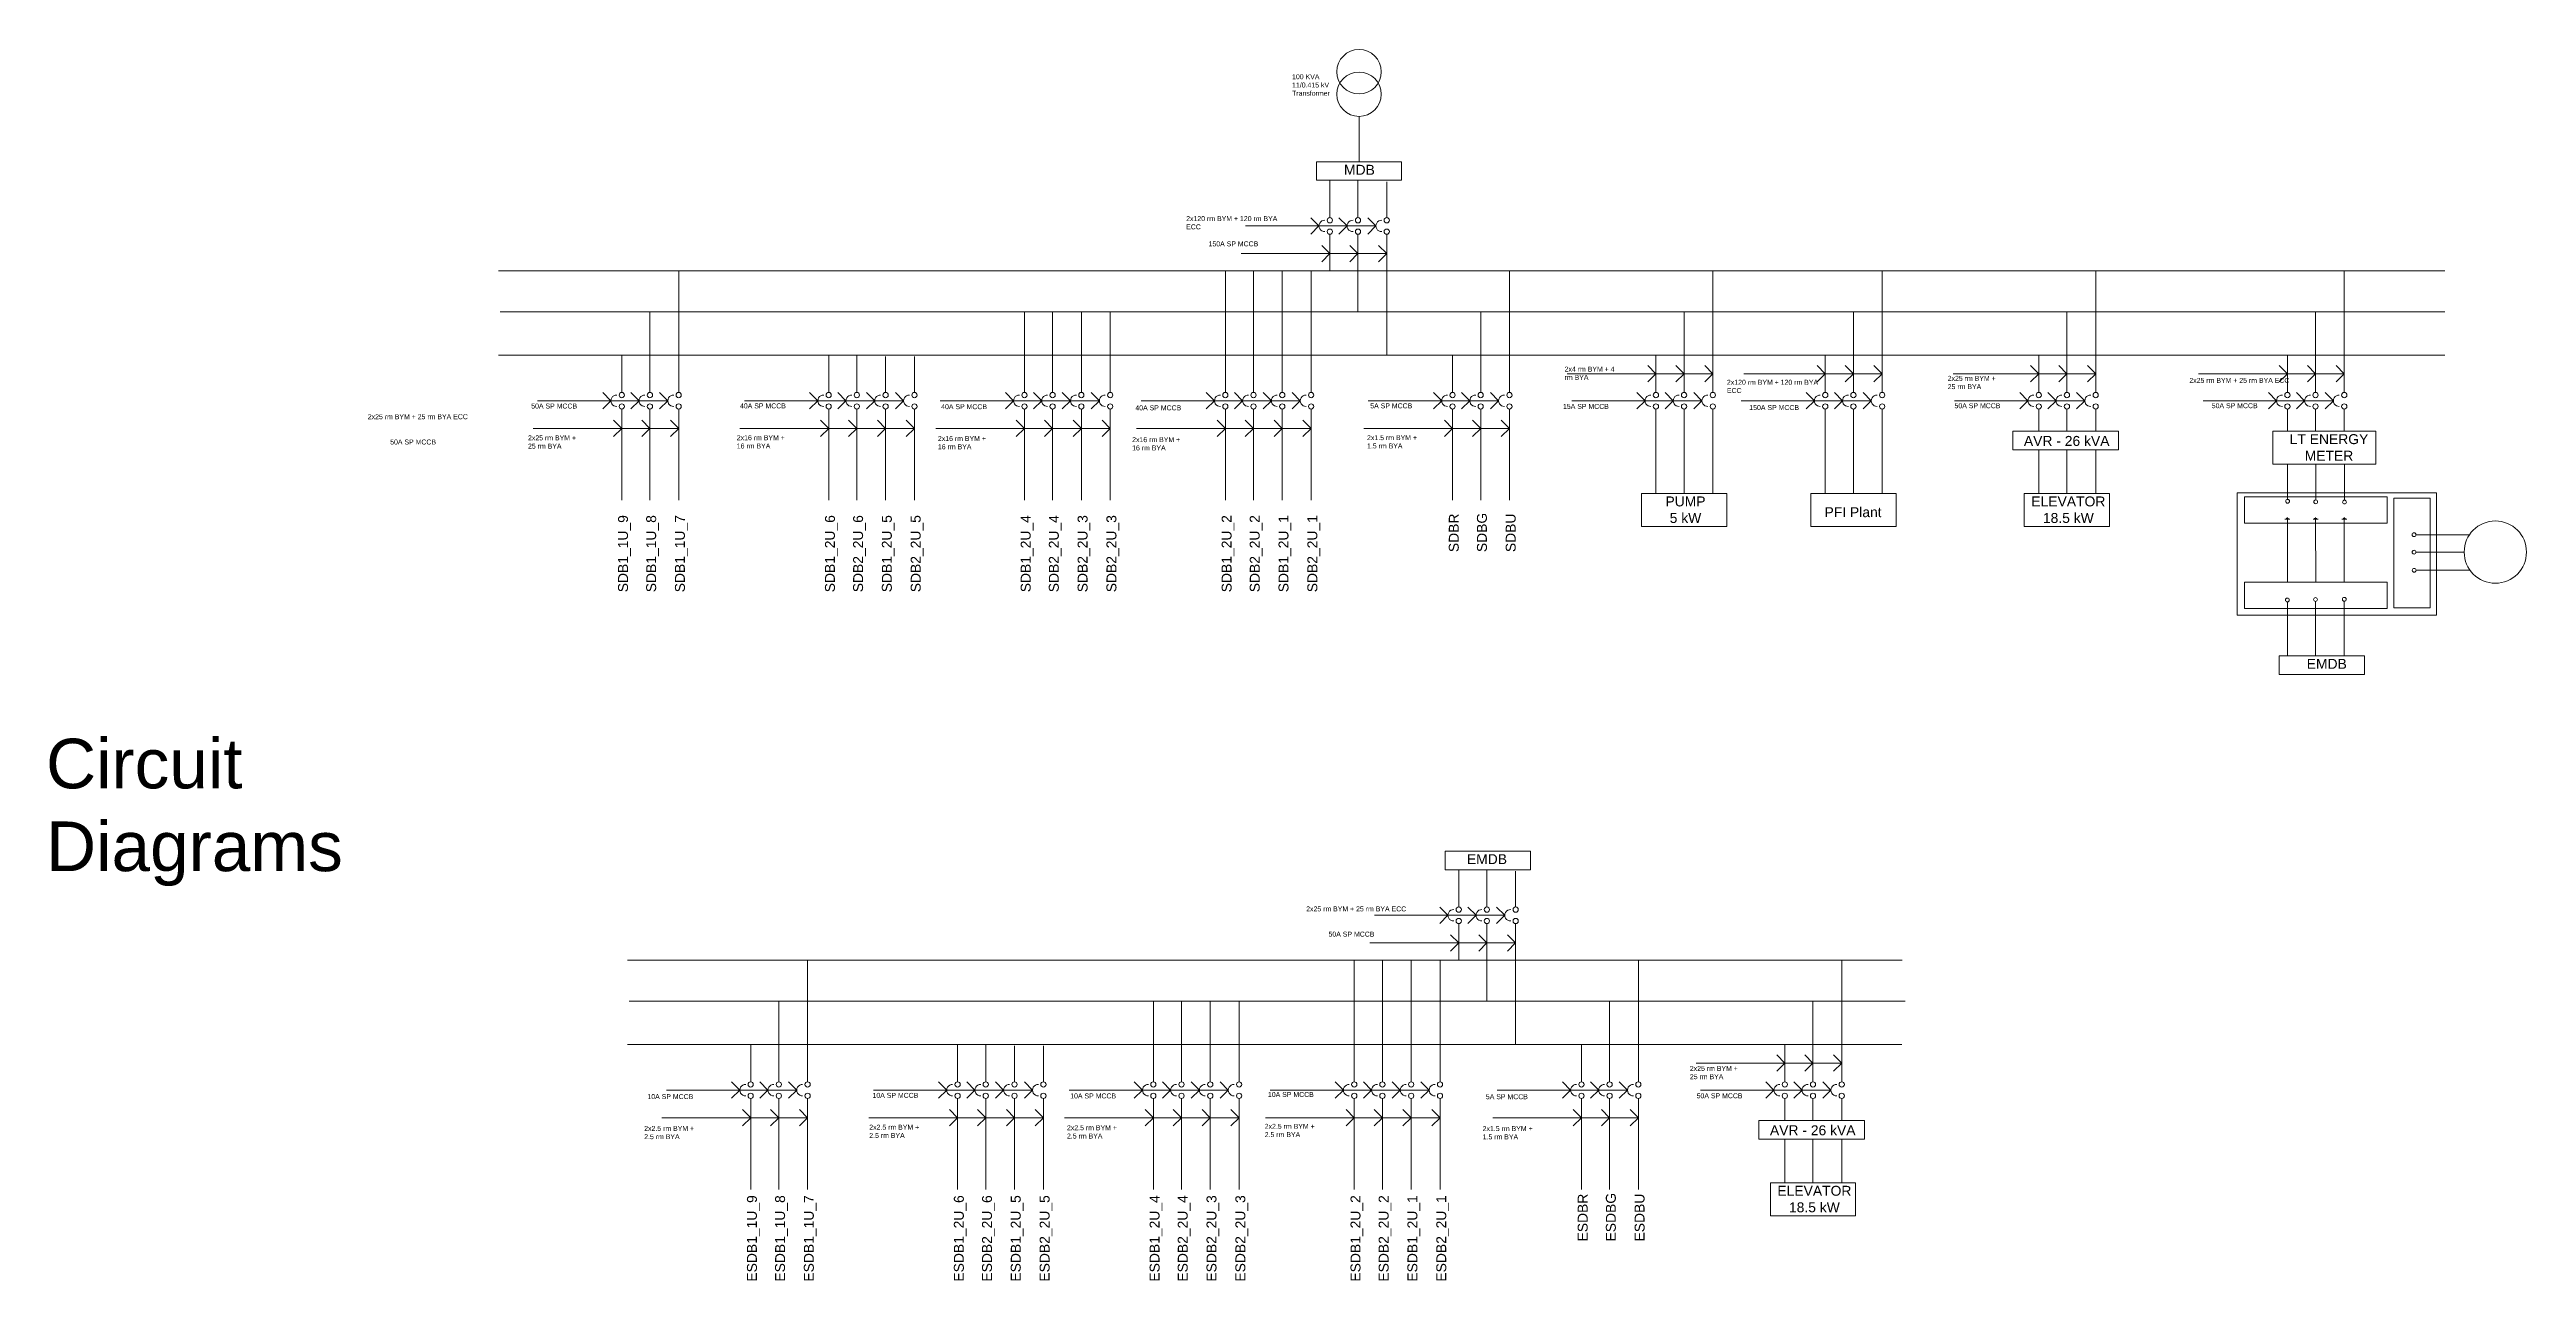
# Model space of a CAD drawing. Header units: inches. Extents: x 685 to 11694, y 256 to 9873.
# Drawn here: x 4913 to 10898, y 6898 to 9873 of the extents above; entities that cross this region are included whole.
import ezdxf

# ---------------------------------------------------------------- set-up
doc = ezdxf.new("R2010")
doc.units = ezdxf.units.IN
doc.header["$MEASUREMENT"] = 0
doc.layers.add('6.Circuits', color=255, linetype='Continuous', lineweight=15)
doc.layers.add('6.Text', color=255, linetype='Continuous', lineweight=15)
doc.styles.add('Text 1', font='arial.ttf', dxfattribs={"height": 6})

msp = doc.modelspace()

# ---------------------------------------------------------------- texts
at = {"layer": '6.Circuits', "attachment_point": 1, "style": 'Text 1'}
for s, width, heights, insert, char_height in [('{\\fArial Baltic|b0|i0|c186|p34;100 KVA^J11/0.4}15{\\fArial Baltic|b0|i0|c186|p34; kV}\\PTransformer', 129.1791482, [101.60494], (7915.07491, 9812.90372), 12), ('{\\fArial Baltic|b0|i0|c186|p34;MDB}', 14.5, [0], (8040.58069, 9594.00873), 24), ('{\\fArial Baltic|b0|i0|c186|p34;2x}120{\\fArial Baltic|b0|i0|c186|p34; rm BYM + }120{\\fArial Baltic|b0|i0|c186|p34; rm BYA ECC}', 234.9454297, [37.98024], (7659.16119, 9470.09797), 12), ('150{\\fArial Baltic|b0|i0|c186|p34;A SP MCCB}', 234.9454297, [37.98024], (7713.20368, 9409.0042), 12), ('{\\fArial Baltic|b0|i0|c186|p34;2x}4{\\fArial Baltic|b0|i0|c186|p34; rm BYM + }4 {\\fArial Baltic|b0|i0|c186|p34;rm BYA}', 123.7362579, [33.83899], (8573.60225, 9106.23594), 12), ('{\\fArial Baltic|b0|i0|c186|p34;2x}120{\\fArial Baltic|b0|i0|c186|p34; rm BYM + }120{\\fArial Baltic|b0|i0|c186|p34; rm BYA ECC}', 234.9454297, [37.98024], (8965.88455, 9074.51057), 12), ('{\\fArial Baltic|b0|i0|c186|p34;2x}25{\\fArial Baltic|b0|i0|c186|p34; rm BYM + }25 {\\fArial Baltic|b0|i0|c186|p34;rm BYA}', 123.7362579, [33.83899], (9499.38105, 9083.92645), 12), ('{\\fArial Baltic|b0|i0|c186|p34;2x}25{\\fArial Baltic|b0|i0|c186|p34; rm BYM + }25{\\fArial Baltic|b0|i0|c186|p34; rm BYA ECC}', 234.9454297, [37.98024], (10083.32939, 9078.96326), 12), ('{\\fArial Baltic|b0|i0|c186|p34;2x}2{\\fArial Baltic|b0|i0|c186|p34;5 rm BYM + }2{\\fArial Baltic|b0|i0|c186|p34;5 rm BYA} ECC', 234.9454297, [37.98024], (5681.60136, 8991.19996), 12), ('{\\fArial Baltic|b0|i0|c186|p34;5}0{\\fArial Baltic|b0|i0|c186|p34;A SP MCCB}', 234.9454297, [37.98024], (6076.5167, 9017.04915), 12), ('4{\\fArial Baltic|b0|i0|c186|p34;0A SP MCCB}', 234.9454297, [37.98024], (6581.03751, 9017.41554), 12), ('4{\\fArial Baltic|b0|i0|c186|p34;0A SP MCCB}', 234.9454297, [37.98024], (7067.04649, 9015.46696), 12), ('4{\\fArial Baltic|b0|i0|c186|p34;0A SP MCCB}', 234.9454297, [37.98024], (7536.36178, 9012.71673), 12), ('{\\fArial Baltic|b0|i0|c186|p34;5A SP M}C{\\fArial Baltic|b0|i0|c186|p34;CB}', 234.9454297, [37.98024], (8103.9864, 9017.51719), 12), ('15{\\fArial Baltic|b0|i0|c186|p34;A SP MCCB}', 234.9454297, [37.98024], (8569.70235, 9016.15383), 12), ('150{\\fArial Baltic|b0|i0|c186|p34;A SP MCCB}', 234.9454297, [37.98024], (9019.92704, 9013.4168), 12), ('5{\\fArial Baltic|b0|i0|c186|p34;0A SP MCCB}', 234.9454297, [37.98024], (9515.80189, 9017.75622), 12), ('5{\\fArial Baltic|b0|i0|c186|p34;0A SP MCCB}', 234.9454297, [37.98024], (10137.37187, 9017.86949), 12), ('5{\\fArial Baltic|b0|i0|c186|p34;0A SP MCCB}', 234.9454297, [37.98024], (5735.64385, 8930.10619), 12), ('{\\fArial Baltic|b0|i0|c186|p34;2x}2{\\fArial Baltic|b0|i0|c186|p34;5 rm BYM + }25{\\fArial Baltic|b0|i0|c186|p34; rm BYA}', 123.7362579, [33.83899], (6068.75459, 8940.11539), 12), ('{\\fArial Baltic|b0|i0|c186|p34;2x}16{\\fArial Baltic|b0|i0|c186|p34; rm BYM + }16{\\fArial Baltic|b0|i0|c186|p34; rm BYA}', 123.7362579, [33.83899], (6573.2754, 8940.48178), 12), ('{\\fArial Baltic|b0|i0|c186|p34;2x}16{\\fArial Baltic|b0|i0|c186|p34; rm BYM + }16{\\fArial Baltic|b0|i0|c186|p34; rm BYA}', 123.7362579, [33.83899], (7059.28438, 8938.5332), 12), ('{\\fArial Baltic|b0|i0|c186|p34;2x}16{\\fArial Baltic|b0|i0|c186|p34; rm BYM + }16{\\fArial Baltic|b0|i0|c186|p34; rm BYA}', 123.7362579, [33.83899], (7528.59967, 8935.78297), 12), ('{\\fArial Baltic|b0|i0|c186|p34;2x1.5 rm BYM + 1.5 rm BYA}', 123.7362579, [33.83899], (8096.22428, 8940.58343), 12), ('AVR - 26 kVA', 257.8852602, [94.65415], (9683.46708, 8938.75873), 24), ('\\pxqc;LT ENERGY\\PMETER', 205.589244, [114.24795], (10317.92342, 8943.00873), 24), ('\\pxqc;PUMP\\P5 kW', 147.3125665, [95.98126], (8792.08069, 8792.50873), 24), ('\\pxqc;PFI Plant', 147.3125665, [95.98126], (9197.01604, 8766.54819), 24), ('\\pxqc;ELEVATOR\\P18.5 kW', 147.3125665, [95.98126], (9717.21708, 8792.50873), 24), ('E{\\fArial Baltic|b0|i0|c186|p34;MDB}', 14.5, [0], (10366.92342, 8400.00873), 24), ('EMDB', 14.5, [0], (8337.58069, 7928.00873), 24), ('{\\fArial Baltic|b0|i0|c186|p34;2x}25{\\fArial Baltic|b0|i0|c186|p34; rm BYM + }25{\\fArial Baltic|b0|i0|c186|p34; rm BYA ECC}', 234.9454297, [37.98024], (7949.09727, 7801.80606), 12), ('5{\\fArial Baltic|b0|i0|c186|p34;0A SP MCCB}', 234.9454297, [37.98024], (8003.13975, 7740.71229), 12), ('{\\fArial Baltic|b0|i0|c186|p34;2x}25{\\fArial Baltic|b0|i0|c186|p34; rm BYM + }25 {\\fArial Baltic|b0|i0|c186|p34;rm BYA}', 123.7362579, [33.83899], (8876.24405, 7416.21859), 12), ('1{\\fArial Baltic|b0|i0|c186|p34;0A SP MCCB}', 234.9454297, [37.98024], (6357.23215, 7348.20079), 12), ('1{\\fArial Baltic|b0|i0|c186|p34;0A SP MCCB}', 234.9454297, [37.98024], (6901.13768, 7351.11815), 12), ('1{\\fArial Baltic|b0|i0|c186|p34;0A SP MCCB}', 234.9454297, [37.98024], (7378.94535, 7349.74349), 12), ('1{\\fArial Baltic|b0|i0|c186|p34;0A SP MCCB}', 234.9454297, [37.98024], (7856.73224, 7353.22192), 12), ('{\\fArial Baltic|b0|i0|c186|p34;5A SP M}C{\\fArial Baltic|b0|i0|c186|p34;CB}', 234.9454297, [37.98024], (8383.36191, 7347.81667), 12), ('5{\\fArial Baltic|b0|i0|c186|p34;0A SP MCCB}', 234.9454297, [37.98024], (8892.66488, 7350.04836), 12), ('{\\fArial Baltic|b0|i0|c186|p34;2x2}.{\\fArial Baltic|b0|i0|c186|p34;5 rm BYM + 2}.{\\fArial Baltic|b0|i0|c186|p34;5 rm BYA}', 123.7362579, [33.83899], (6349.47003, 7271.26703), 12), ('{\\fArial Baltic|b0|i0|c186|p34;2x2}.{\\fArial Baltic|b0|i0|c186|p34;5 rm BYM + 2}.{\\fArial Baltic|b0|i0|c186|p34;5 rm BYA}', 123.7362579, [33.83899], (6893.37556, 7274.18439), 12), ('{\\fArial Baltic|b0|i0|c186|p34;2x2}.{\\fArial Baltic|b0|i0|c186|p34;5 rm BYM + 2}.{\\fArial Baltic|b0|i0|c186|p34;5 rm BYA}', 123.7362579, [33.83899], (7371.18324, 7272.80973), 12), ('{\\fArial Baltic|b0|i0|c186|p34;2x2}.{\\fArial Baltic|b0|i0|c186|p34;5 rm BYM + 2}.{\\fArial Baltic|b0|i0|c186|p34;5 rm BYA}', 123.7362579, [33.83899], (7848.97013, 7276.28816), 12), ('{\\fArial Baltic|b0|i0|c186|p34;2x1.5 rm BYM + 1.5 rm BYA}', 123.7362579, [33.83899], (8375.5998, 7270.88291), 12), ('AVR - 26 kVA', 257.8852602, [94.65415], (9069.83069, 7272.75873), 24), ('\\pxqc;ELEVATOR\\P18.5 kW', 147.3125665, [95.98126], (9103.58069, 7126.50873), 24)]:
    msp.add_mtext_dynamic_manual_height_columns(s, width=width, gutter_width=30, heights=heights, dxfattribs=dict(at, insert=insert, char_height=char_height))
at = {"layer": '6.Circuits', "char_height": 24, "attachment_point": 1, "rotation": 90, "style": 'Text 1'}
for s, width, heights, insert in [('{\\fArial Baltic|b0|i0|c186|p34;SDB1_1U_9}', 14.5, [0], (6286.33069, 8561.00873)), ('{\\fArial Baltic|b0|i0|c186|p34;SDB1_1U_8}', 14.5, [0], (6354.33069, 8561.00873)), ('{\\fArial Baltic|b0|i0|c186|p34;SDB1_1U_7}', 14.5, [0], (6423.83069, 8561.00873)), ('{\\fArial Baltic|b0|i0|c186|p34;SDB1_2U_6}', 14.5, [0], (6786.33069, 8561.00873)), ('{\\fArial Baltic|b0|i0|c186|p34;SDB2_2U_6}', 14.5, [0], (6854.33069, 8561.00873)), ('{\\fArial Baltic|b0|i0|c186|p34;SDB1_2U_5}', 14.5, [0], (6923.83069, 8561.00873)), ('{\\fArial Baltic|b0|i0|c186|p34;SDB2_2U_5}', 14.5, [0], (6993.59022, 8561.00873)), ('S{\\fArial Baltic|b0|i0|c186|p34;DB1_2U_4}', 22.1728754, [16.12585], (7259.33069, 8561.00873)), ('{\\fArial Baltic|b0|i0|c186|p34;SDB2_2U_4}', 14.5, [0], (7327.33069, 8561.00873)), ('{\\fArial Baltic|b0|i0|c186|p34;SDB2_2U_3}', 14.5, [0], (7396.83069, 8561.00873)), ('{\\fArial Baltic|b0|i0|c186|p34;SDB2_2U_3}', 14.5, [0], (7466.59022, 8561.00873)), ('{\\fArial Baltic|b0|i0|c186|p34;SDB1_2U_2}', 14.5, [0], (7744.83069, 8561.00873)), ('S{\\fArial Baltic|b0|i0|c186|p34;DB2_2U_2}', 14.5, [0], (7812.83069, 8561.00873)), ('{\\fArial Baltic|b0|i0|c186|p34;SDB1_2U_1}', 14.5, [0], (7882.33069, 8561.00873)), ('{\\fArial Baltic|b0|i0|c186|p34;SDB2_2U_1}', 14.5, [0], (7952.09022, 8561.00873)), ('{\\fArial Baltic|b0|i0|c186|p34;SDBR}', 14.5, [0], (8293.83069, 8658.00873)), ('{\\fArial Baltic|b0|i0|c186|p34;SDBG}', 14.5, [0], (8361.83069, 8658.00873)), ('{\\fArial Baltic|b0|i0|c186|p34;SDBU}', 14.5, [0], (8431.33069, 8658.00873)), ('{\\fArial Baltic|b0|i0|c186|p34;ESDB1_1U_}9', 14.5, [0], (6597.83069, 6895.00873)), ('{\\fArial Baltic|b0|i0|c186|p34;ESDB1_1U_}8', 14.5, [0], (6665.83069, 6895.00873)), ('ESDB1_1U_7', 14.5, [0], (6735.33069, 6895.00873)), ('{\\fArial Baltic|b0|i0|c186|p34;ESDB1_}2{\\fArial Baltic|b0|i0|c186|p34;U_}6', 14.5, [0], (7097.83069, 6895.00873)), ('{\\fArial Baltic|b0|i0|c186|p34;ESDB}2{\\fArial Baltic|b0|i0|c186|p34;_}2{\\fArial Baltic|b0|i0|c186|p34;U_}6', 14.5, [0], (7165.83069, 6895.00873)), ('{\\fArial Baltic|b0|i0|c186|p34;ESDB1_}2{\\fArial Baltic|b0|i0|c186|p34;U_}5', 14.5, [0], (7235.33069, 6895.00873)), ('{\\fArial Baltic|b0|i0|c186|p34;ESDB}2{\\fArial Baltic|b0|i0|c186|p34;_}2{\\fArial Baltic|b0|i0|c186|p34;U_}5', 14.5, [0], (7305.09022, 6895.00873)), ('{\\fArial Baltic|b0|i0|c186|p34;ESDB1_}2{\\fArial Baltic|b0|i0|c186|p34;U_}4', 22.1728754, [16.12585], (7570.83069, 6895.00873)), ('{\\fArial Baltic|b0|i0|c186|p34;ESDB}2{\\fArial Baltic|b0|i0|c186|p34;_}2{\\fArial Baltic|b0|i0|c186|p34;U_}4', 14.5, [0], (7638.83069, 6895.00873)), ('{\\fArial Baltic|b0|i0|c186|p34;ESDB}2{\\fArial Baltic|b0|i0|c186|p34;_}2{\\fArial Baltic|b0|i0|c186|p34;U_}3', 14.5, [0], (7708.33069, 6895.00873)), ('{\\fArial Baltic|b0|i0|c186|p34;ESDB}2{\\fArial Baltic|b0|i0|c186|p34;_}2{\\fArial Baltic|b0|i0|c186|p34;U_}3', 14.5, [0], (7778.09022, 6895.00873)), ('{\\fArial Baltic|b0|i0|c186|p34;ESDB1_}2{\\fArial Baltic|b0|i0|c186|p34;U_}2', 14.5, [0], (8056.33069, 6895.00873)), ('{\\fArial Baltic|b0|i0|c186|p34;ESDB}2{\\fArial Baltic|b0|i0|c186|p34;_}2{\\fArial Baltic|b0|i0|c186|p34;U_}2', 14.5, [0], (8124.33069, 6895.00873)), ('{\\fArial Baltic|b0|i0|c186|p34;ESDB1_}2{\\fArial Baltic|b0|i0|c186|p34;U_}1', 14.5, [0], (8193.83069, 6895.00873)), ('{\\fArial Baltic|b0|i0|c186|p34;ESDB}2{\\fArial Baltic|b0|i0|c186|p34;_}2{\\fArial Baltic|b0|i0|c186|p34;U_}1', 14.5, [0], (8263.59022, 6895.00873)), ('{\\fArial Baltic|b0|i0|c186|p34;ESDB}R', 14.5, [0], (8605.33069, 6992.00873)), ('{\\fArial Baltic|b0|i0|c186|p34;ESDB}G', 14.5, [0], (8673.33069, 6992.00873)), ('{\\fArial Baltic|b0|i0|c186|p34;ESDB}U', 14.5, [0], (8742.83069, 6992.00873))]:
    msp.add_mtext_dynamic_manual_height_columns(s, width=width, gutter_width=30, heights=heights, dxfattribs=dict(at, insert=insert))
at = {"layer": '6.Text', "insert": (4904.03221, 8207.00719), "char_height": 120, "attachment_point": 1, "style": 'Text 1'}
msp.add_mtext_dynamic_manual_height_columns('{\\fArial Baltic|b0|i0|c186|p34;Circuit Diagrams}', width=764.9390772, gutter_width=30, heights=[374.70661], dxfattribs=at)

# ---------------------------------------------------------------- linework, layer by layer
at = {"layer": '6.Circuits', "linetype": 'ByBlock'}
for p, q in [((8076.83069, 9601.00873), (8076.83069, 9710.00873)), ((6432.83069, 9130.44071), (6432.83069, 9338.00873)), ((7753.83069, 9134.00873), (7753.83069, 9338.00873)), ((8006.33069, 9379.50873), (7791.83069, 9379.50873)), ((7821.83069, 9134.00873), (7821.83069, 9338.00873)), ((7891.33069, 9130.44071), (7891.33069, 9338.00873)), ((7961.09022, 9130.44071), (7961.09022, 9338.00873)), ((8006.33069, 9379.50873), (8143.83069, 9379.50873)), ((8440.33069, 9130.44071), (8440.33069, 9338.00873)), ((8931.83069, 9130.44071), (8931.83069, 9338.00873)), ((9340.92269, 9130.44071), (9340.92269, 9338.00873)), ((9856.96708, 9130.44071), (9856.96708, 9338.00873)), ((10457.67342, 9130.44071), (10457.67342, 9338.00873)), ((6363.33069, 9134.00873), (6363.33069, 9238.50873)), ((7268.33069, 9134.00873), (7268.33069, 9238.50873)), ((7336.33069, 9134.00873), (7336.33069, 9238.50873)), ((7405.83069, 9130.44071), (7405.83069, 9238.50873)), ((7475.59022, 9130.44071), (7475.59022, 9238.50873)), ((8370.83069, 9134.00873), (8370.83069, 9238.50873)), ((8862.33069, 9134.00873), (8862.33069, 9238.50873)), ((9271.42269, 9134.00873), (9271.42269, 9238.50873)), ((9787.46708, 9134.00873), (9787.46708, 9238.50873)), ((10388.17342, 9134.00873), (10388.17342, 9238.50873)), ((8794.33069, 9088.94071), (8579.83069, 9088.94071)), ((8794.33069, 9088.94071), (8931.83069, 9088.94071)), ((9203.42269, 9088.94071), (9340.92269, 9088.94071)), ((9719.46708, 9088.94071), (9856.96708, 9088.94071)), ((10320.17342, 9088.94071), (10105.67342, 9088.94071)), ((10320.17342, 9088.94071), (10457.67342, 9088.94071)), ((6295.33069, 8957.00873), (6080.83069, 8957.00873)), ((6295.33069, 8957.00873), (6432.83069, 8957.00873)), ((6795.33069, 8957.00873), (6580.83069, 8957.00873)), ((6795.33069, 8957.00873), (7002.59022, 8957.00873)), ((7268.33069, 8957.00873), (7053.83069, 8957.00873)), ((7268.33069, 8957.00873), (7475.59022, 8957.00873)), ((7753.83069, 8957.00873), (7539.33069, 8957.00873)), ((7753.83069, 8957.00873), (7961.09022, 8957.00873)), ((8302.83069, 8957.00873), (8088.33069, 8957.00873)), ((8302.83069, 8957.00873), (8440.33069, 8957.00873)), ((10320.17342, 8739.50873), (10317.17342, 8739.50873)), ((10320.17342, 8741.00873), (10319.17342, 8741.00873)), ((10320.17342, 8741.00873), (10321.17342, 8741.00873)), ((10320.17342, 8739.50873), (10323.17342, 8739.50873)), ((10388.18306, 8739.50873), (10385.18306, 8739.50873)), ((10388.18306, 8741.00873), (10387.18306, 8741.00873)), ((10388.18306, 8741.00873), (10389.18306, 8741.00873)), ((10388.18306, 8739.50873), (10391.18306, 8739.50873)), ((10457.67342, 8739.50873), (10454.67342, 8739.50873)), ((10457.67342, 8741.00873), (10456.67342, 8741.00873)), ((10457.67342, 8741.00873), (10458.67342, 8741.00873)), ((10457.67342, 8739.50873), (10460.67342, 8739.50873)), ((10320.17342, 8738.00873), (10314.17342, 8738.00873)), ((10320.17342, 8738.00873), (10326.17342, 8738.00873)), ((10388.18306, 8738.00873), (10382.18306, 8738.00873)), ((10388.18306, 8738.00873), (10394.18306, 8738.00873)), ((10457.67342, 8738.00873), (10451.67342, 8738.00873)), ((10457.67342, 8738.00873), (10463.67342, 8738.00873)), ((10760.28552, 8700.00873), (10630.67342, 8700.00873)), ((10747.46537, 8658.00873), (10630.67342, 8658.00873)), ((10761.67956, 8614.00873), (10630.67342, 8614.00873)), ((6744.33069, 7464.44071), (6744.33069, 7672.00873)), ((8065.33069, 7468.00873), (8065.33069, 7672.00873)), ((8317.83069, 7713.50873), (8103.33069, 7713.50873)), ((8133.33069, 7468.00873), (8133.33069, 7672.00873)), ((8202.83069, 7464.44071), (8202.83069, 7672.00873)), ((8272.59022, 7464.44071), (8272.59022, 7672.00873)), ((8317.83069, 7713.50873), (8455.33069, 7713.50873)), ((8751.83069, 7464.44071), (8751.83069, 7672.00873)), ((9243.33069, 7464.44071), (9243.33069, 7672.00873)), ((6674.83069, 7468.00873), (6674.83069, 7572.50873)), ((7579.83069, 7468.00873), (7579.83069, 7572.50873)), ((7647.83069, 7468.00873), (7647.83069, 7572.50873)), ((7717.33069, 7464.44071), (7717.33069, 7572.50873)), ((7787.09022, 7464.44071), (7787.09022, 7572.50873)), ((8682.33069, 7468.00873), (8682.33069, 7572.50873)), ((9173.83069, 7468.00873), (9173.83069, 7572.50873)), ((9105.83069, 7422.94071), (8891.33069, 7422.94071)), ((9105.83069, 7422.94071), (9243.33069, 7422.94071)), ((6606.83069, 7291.00873), (6392.33069, 7291.00873)), ((6606.83069, 7291.00873), (6744.33069, 7291.00873)), ((7106.83069, 7291.00873), (6892.33069, 7291.00873)), ((7106.83069, 7291.00873), (7314.09022, 7291.00873)), ((7579.83069, 7291.00873), (7365.33069, 7291.00873)), ((7579.83069, 7291.00873), (7787.09022, 7291.00873)), ((8065.33069, 7291.00873), (7850.83069, 7291.00873)), ((8065.33069, 7291.00873), (8272.59022, 7291.00873)), ((8614.33069, 7291.00873), (8399.83069, 7291.00873)), ((8614.33069, 7291.00873), (8751.83069, 7291.00873))]:
    msp.add_line(p, q, dxfattribs=at)
at = {"layer": '6.Circuits'}
for p, q in [((8006.33069, 9473.50873), (8006.33069, 9556.50873)), ((8074.33069, 9473.50873), (8074.33069, 9556.50873)), ((8143.83069, 9469.94071), (8143.83069, 9552.94071)), ((7980.07117, 9446.25873), (7960.32593, 9466.00397)), ((8006.33069, 9466.37269), (8006.33069, 9473.50873)), ((8048.07117, 9446.25873), (8028.32593, 9466.00397)), ((8074.33069, 9466.37269), (8074.33069, 9473.50873)), ((8117.57117, 9446.25873), (8097.82593, 9466.00397)), ((8143.83069, 9466.37269), (8143.83069, 9473.50873)), ((7980.07117, 9446.25873), (7802.83069, 9446.25873)), ((7980.07117, 9446.25873), (7960.32593, 9426.51349)), ((8117.57117, 9446.25873), (7980.07117, 9446.25873)), ((8006.33069, 9379.50873), (7986.58546, 9399.25397)), ((8006.33069, 9426.14477), (8006.33069, 9421.00873)), ((8006.33069, 9338.00873), (8006.33069, 9421.00873)), ((8048.07117, 9446.25873), (8028.32593, 9426.51349)), ((8074.33069, 9379.50873), (8054.58546, 9399.25397)), ((8074.33069, 9426.14477), (8074.33069, 9421.00873)), ((8074.33069, 9238.50873), (8074.33069, 9421.00873)), ((8117.57117, 9446.25873), (8097.82593, 9426.51349)), ((8143.83069, 9379.50873), (8124.08546, 9399.25397)), ((8143.83069, 9426.14477), (8143.83069, 9421.00873)), ((8143.83069, 9134.00873), (8143.83069, 9421.00873)), ((8006.33069, 9379.50873), (7986.58546, 9359.76349)), ((8074.33069, 9379.50873), (8054.58546, 9359.76349)), ((8143.83069, 9379.50873), (8124.08546, 9359.76349)), ((6295.33069, 9051.00873), (6295.33069, 9134.00873)), ((6363.33069, 9051.00873), (6363.33069, 9134.00873)), ((6432.83069, 9047.44071), (6432.83069, 9130.44071)), ((6795.33069, 9051.00873), (6795.33069, 9134.00873)), ((6863.33069, 9051.00873), (6863.33069, 9134.00873)), ((6932.83069, 9047.44071), (6932.83069, 9130.44071)), ((7002.59022, 9047.44071), (7002.59022, 9130.44071)), ((7268.33069, 9051.00873), (7268.33069, 9134.00873)), ((7336.33069, 9051.00873), (7336.33069, 9134.00873)), ((7405.83069, 9047.44071), (7405.83069, 9130.44071)), ((7475.59022, 9047.44071), (7475.59022, 9130.44071)), ((7753.83069, 9051.00873), (7753.83069, 9134.00873)), ((7821.83069, 9051.00873), (7821.83069, 9134.00873)), ((7891.33069, 9047.44071), (7891.33069, 9130.44071)), ((7961.09022, 9047.44071), (7961.09022, 9130.44071)), ((8302.83069, 9051.00873), (8302.83069, 9134.00873)), ((8370.83069, 9051.00873), (8370.83069, 9134.00873)), ((8440.33069, 9047.44071), (8440.33069, 9130.44071)), ((8794.33069, 9088.94071), (8774.58546, 9108.68595)), ((8794.33069, 9051.00873), (8794.33069, 9134.00873)), ((8862.33069, 9088.94071), (8842.58546, 9108.68595)), ((8862.33069, 9051.00873), (8862.33069, 9134.00873)), ((8931.83069, 9088.94071), (8912.08546, 9108.68595)), ((8931.83069, 9047.44071), (8931.83069, 9130.44071)), ((9203.42269, 9088.94071), (9183.67746, 9108.68595)), ((9203.42269, 9051.00873), (9203.42269, 9134.00873)), ((9271.42269, 9088.94071), (9251.67746, 9108.68595)), ((9271.42269, 9051.00873), (9271.42269, 9134.00873)), ((9340.92269, 9088.94071), (9321.17746, 9108.68595)), ((9340.92269, 9047.44071), (9340.92269, 9130.44071)), ((9719.46708, 9088.94071), (9699.72185, 9108.68595)), ((9719.46708, 9051.00873), (9719.46708, 9134.00873)), ((9787.46708, 9088.94071), (9767.72185, 9108.68595)), ((9787.46708, 9051.00873), (9787.46708, 9134.00873)), ((9856.96708, 9088.94071), (9837.22185, 9108.68595)), ((9856.96708, 9047.44071), (9856.96708, 9130.44071)), ((10320.17342, 9088.94071), (10300.42818, 9108.68595)), ((10320.17342, 9051.00873), (10320.17342, 9134.00873)), ((10388.17342, 9088.94071), (10368.42818, 9108.68595)), ((10388.17342, 9051.00873), (10388.17342, 9134.00873)), ((10457.67342, 9088.94071), (10437.92818, 9108.68595)), ((10457.67342, 9047.44071), (10457.67342, 9130.44071)), ((6269.07117, 9023.75873), (6249.32593, 9043.50397)), ((6295.33069, 9043.87269), (6295.33069, 9051.00873)), ((6337.07117, 9023.75873), (6317.32593, 9043.50397)), ((6363.33069, 9043.87269), (6363.33069, 9051.00873)), ((6406.57117, 9023.75873), (6386.82593, 9043.50397)), ((6432.83069, 9043.87269), (6432.83069, 9051.00873)), ((6769.07117, 9023.75873), (6749.32593, 9043.50397)), ((6795.33069, 9043.87269), (6795.33069, 9051.00873)), ((6837.07117, 9023.75873), (6817.32593, 9043.50397)), ((6863.33069, 9043.87269), (6863.33069, 9051.00873)), ((6906.57117, 9023.75873), (6886.82593, 9043.50397)), ((6932.83069, 9043.87269), (6932.83069, 9051.00873)), ((6976.33069, 9023.75873), (6956.58546, 9043.50397)), ((7002.59022, 9043.87269), (7002.59022, 9051.00873)), ((7242.07117, 9023.75873), (7222.32593, 9043.50397)), ((7268.33069, 9043.87269), (7268.33069, 9051.00873)), ((7310.07117, 9023.75873), (7290.32593, 9043.50397)), ((7336.33069, 9043.87269), (7336.33069, 9051.00873)), ((7379.57117, 9023.75873), (7359.82593, 9043.50397)), ((7405.83069, 9043.87269), (7405.83069, 9051.00873)), ((7449.33069, 9023.75873), (7429.58546, 9043.50397)), ((7475.59022, 9043.87269), (7475.59022, 9051.00873)), ((7727.57117, 9023.75873), (7707.82593, 9043.50397)), ((7753.83069, 9043.87269), (7753.83069, 9051.00873)), ((7795.57117, 9023.75873), (7775.82593, 9043.50397)), ((7821.83069, 9043.87269), (7821.83069, 9051.00873)), ((7865.07117, 9023.75873), (7845.32593, 9043.50397)), ((7891.33069, 9043.87269), (7891.33069, 9051.00873)), ((7934.83069, 9023.75873), (7915.08546, 9043.50397)), ((7961.09022, 9043.87269), (7961.09022, 9051.00873)), ((8276.57117, 9023.75873), (8256.82593, 9043.50397)), ((8302.83069, 9043.87269), (8302.83069, 9051.00873)), ((8344.57117, 9023.75873), (8324.82593, 9043.50397)), ((8370.83069, 9043.87269), (8370.83069, 9051.00873)), ((8414.07117, 9023.75873), (8394.32593, 9043.50397)), ((8440.33069, 9043.87269), (8440.33069, 9051.00873)), ((8768.07117, 9023.75873), (8748.32593, 9043.50397)), ((8794.33069, 9088.94071), (8774.58546, 9069.19547)), ((8794.33069, 9043.87269), (8794.33069, 9051.00873)), ((8836.07117, 9023.75873), (8816.32593, 9043.50397)), ((8862.33069, 9088.94071), (8842.58546, 9069.19547)), ((8862.33069, 9043.87269), (8862.33069, 9051.00873)), ((8905.57117, 9023.75873), (8885.82593, 9043.50397)), ((8931.83069, 9088.94071), (8912.08546, 9069.19547)), ((8931.83069, 9043.87269), (8931.83069, 9051.00873)), ((9203.42269, 9088.94071), (9006.7953, 9088.94071)), ((9177.16317, 9023.75873), (9157.41793, 9043.50397)), ((9203.42269, 9088.94071), (9183.67746, 9069.19547)), ((9203.42269, 9043.87269), (9203.42269, 9051.00873)), ((9245.16317, 9023.75873), (9225.41793, 9043.50397)), ((9271.42269, 9088.94071), (9251.67746, 9069.19547)), ((9271.42269, 9043.87269), (9271.42269, 9051.00873)), ((9314.66317, 9023.75873), (9294.91793, 9043.50397)), ((9340.92269, 9088.94071), (9321.17746, 9069.19547)), ((9340.92269, 9043.87269), (9340.92269, 9051.00873)), ((9719.46708, 9088.94071), (9512.39471, 9088.94071)), ((9693.20756, 9023.75873), (9673.46232, 9043.50397)), ((9719.46708, 9088.94071), (9699.72185, 9069.19547)), ((9719.46708, 9043.87269), (9719.46708, 9051.00873)), ((9761.20756, 9023.75873), (9741.46232, 9043.50397)), ((9787.46708, 9088.94071), (9767.72185, 9069.19547)), ((9787.46708, 9043.87269), (9787.46708, 9051.00873)), ((9830.70756, 9023.75873), (9810.96232, 9043.50397)), ((9856.96708, 9088.94071), (9837.22185, 9069.19547)), ((9856.96708, 9043.87269), (9856.96708, 9051.00873)), ((10293.91389, 9023.75873), (10274.16865, 9043.50397)), ((10320.17342, 9088.94071), (10300.42818, 9069.19547)), ((10320.17342, 9043.87269), (10320.17342, 9051.00873)), ((10361.91389, 9023.75873), (10342.16865, 9043.50397)), ((10388.17342, 9088.94071), (10368.42818, 9069.19547)), ((10388.17342, 9043.87269), (10388.17342, 9051.00873)), ((10431.41389, 9023.75873), (10411.66865, 9043.50397)), ((10457.67342, 9088.94071), (10437.92818, 9069.19547)), ((10457.67342, 9043.87269), (10457.67342, 9051.00873)), ((6269.07117, 9023.75873), (6091.83069, 9023.75873)), ((6269.07117, 9023.75873), (6249.32593, 9004.01349)), ((6406.57117, 9023.75873), (6269.07117, 9023.75873)), ((6295.33069, 9003.64477), (6295.33069, 8998.50873)), ((6295.33069, 8783.50873), (6295.33069, 8998.50873)), ((6337.07117, 9023.75873), (6317.32593, 9004.01349)), ((6363.33069, 9003.64477), (6363.33069, 8998.50873)), ((6363.33069, 8783.50873), (6363.33069, 8998.50873)), ((6406.57117, 9023.75873), (6386.82593, 9004.01349)), ((6432.83069, 9003.64477), (6432.83069, 8998.50873)), ((6432.83069, 8783.50873), (6432.83069, 8998.50873)), ((6769.07117, 9023.75873), (6591.83069, 9023.75873)), ((6769.07117, 9023.75873), (6749.32593, 9004.01349)), ((6976.33069, 9023.75873), (6769.07117, 9023.75873)), ((6795.33069, 9003.64477), (6795.33069, 8998.50873)), ((6795.33069, 8783.50873), (6795.33069, 8998.50873)), ((6837.07117, 9023.75873), (6817.32593, 9004.01349)), ((6863.33069, 9003.64477), (6863.33069, 8998.50873)), ((6863.33069, 8783.50873), (6863.33069, 8998.50873)), ((6906.57117, 9023.75873), (6886.82593, 9004.01349)), ((6932.83069, 9003.64477), (6932.83069, 8998.50873)), ((6932.83069, 8783.50873), (6932.83069, 8998.50873)), ((6976.33069, 9023.75873), (6956.58546, 9004.01349)), ((7002.59022, 9003.64477), (7002.59022, 8998.50873)), ((7002.59022, 8783.50873), (7002.59022, 8998.50873)), ((7242.07117, 9023.75873), (7064.83069, 9023.75873)), ((7242.07117, 9023.75873), (7222.32593, 9004.01349)), ((7449.33069, 9023.75873), (7242.07117, 9023.75873)), ((7268.33069, 9003.64477), (7268.33069, 8998.50873)), ((7268.33069, 8783.50873), (7268.33069, 8998.50873)), ((7310.07117, 9023.75873), (7290.32593, 9004.01349)), ((7336.33069, 9003.64477), (7336.33069, 8998.50873)), ((7336.33069, 8783.50873), (7336.33069, 8998.50873)), ((7379.57117, 9023.75873), (7359.82593, 9004.01349)), ((7405.83069, 9003.64477), (7405.83069, 8998.50873)), ((7405.83069, 8783.50873), (7405.83069, 8998.50873)), ((7449.33069, 9023.75873), (7429.58546, 9004.01349)), ((7475.59022, 9003.64477), (7475.59022, 8998.50873)), ((7475.59022, 8783.50873), (7475.59022, 8998.50873)), ((7727.57117, 9023.75873), (7550.33069, 9023.75873)), ((7727.57117, 9023.75873), (7707.82593, 9004.01349)), ((7934.83069, 9023.75873), (7727.57117, 9023.75873)), ((7753.83069, 9003.64477), (7753.83069, 8998.50873)), ((7753.83069, 8783.50873), (7753.83069, 8998.50873)), ((7795.57117, 9023.75873), (7775.82593, 9004.01349)), ((7821.83069, 9003.64477), (7821.83069, 8998.50873)), ((7821.83069, 8783.50873), (7821.83069, 8998.50873)), ((7865.07117, 9023.75873), (7845.32593, 9004.01349)), ((7891.33069, 9003.64477), (7891.33069, 8998.50873)), ((7891.33069, 8783.50873), (7891.33069, 8998.50873)), ((7934.83069, 9023.75873), (7915.08546, 9004.01349)), ((7961.09022, 9003.64477), (7961.09022, 8998.50873)), ((7961.09022, 8783.50873), (7961.09022, 8998.50873)), ((8276.57117, 9023.75873), (8099.33069, 9023.75873)), ((8276.57117, 9023.75873), (8256.82593, 9004.01349)), ((8414.07117, 9023.75873), (8276.57117, 9023.75873)), ((8302.83069, 9003.64477), (8302.83069, 8998.50873)), ((8302.83069, 8783.50873), (8302.83069, 8998.50873)), ((8344.57117, 9023.75873), (8324.82593, 9004.01349)), ((8370.83069, 9003.64477), (8370.83069, 8998.50873)), ((8370.83069, 8783.50873), (8370.83069, 8998.50873)), ((8414.07117, 9023.75873), (8394.32593, 9004.01349)), ((8440.33069, 9003.64477), (8440.33069, 8998.50873)), ((8440.33069, 8783.50873), (8440.33069, 8998.50873)), ((8768.07117, 9023.75873), (8590.83069, 9023.75873)), ((8768.07117, 9023.75873), (8748.32593, 9004.01349)), ((8905.57117, 9023.75873), (8768.07117, 9023.75873)), ((8794.33069, 9003.64477), (8794.33069, 8998.50873)), ((8794.33069, 8950.00873), (8794.33069, 8998.50873)), ((8836.07117, 9023.75873), (8816.32593, 9004.01349)), ((8862.33069, 9003.64477), (8862.33069, 8998.50873)), ((8862.33069, 8950.00873), (8862.33069, 8998.50873)), ((8905.57117, 9023.75873), (8885.82593, 9004.01349)), ((8931.83069, 9003.64477), (8931.83069, 8998.50873)), ((8931.83069, 8950.00873), (8931.83069, 8998.50873)), ((9177.16317, 9023.75873), (8999.92269, 9023.75873)), ((9177.16317, 9023.75873), (9157.41793, 9004.01349)), ((9314.66317, 9023.75873), (9177.16317, 9023.75873)), ((9203.42269, 9003.64477), (9203.42269, 8998.50873)), ((9203.42269, 8950.00873), (9203.42269, 8998.50873)), ((9245.16317, 9023.75873), (9225.41793, 9004.01349)), ((9271.42269, 9003.64477), (9271.42269, 8998.50873)), ((9271.42269, 8950.00873), (9271.42269, 8998.50873)), ((9314.66317, 9023.75873), (9294.91793, 9004.01349)), ((9340.92269, 9003.64477), (9340.92269, 8998.50873)), ((9340.92269, 8950.00873), (9340.92269, 8998.50873)), ((9693.20756, 9023.75873), (9515.96708, 9023.75873)), ((9693.20756, 9023.75873), (9673.46232, 9004.01349)), ((9830.70756, 9023.75873), (9693.20756, 9023.75873)), ((9719.46708, 9003.64477), (9719.46708, 8998.50873)), ((9719.46708, 8950.00873), (9719.46708, 8998.50873)), ((9761.20756, 9023.75873), (9741.46232, 9004.01349)), ((9787.46708, 9003.64477), (9787.46708, 8998.50873)), ((9787.46708, 8950.00873), (9787.46708, 8998.50873)), ((9830.70756, 9023.75873), (9810.96232, 9004.01349)), ((9856.96708, 9003.64477), (9856.96708, 8998.50873)), ((9856.96708, 8950.00873), (9856.96708, 8998.50873)), ((10293.91389, 9023.75873), (10116.67342, 9023.75873)), ((10293.91389, 9023.75873), (10274.16865, 9004.01349)), ((10431.41389, 9023.75873), (10293.91389, 9023.75873)), ((10320.17342, 9003.64477), (10320.17342, 8998.50873)), ((10320.17342, 8950.00873), (10320.17342, 8998.50873)), ((10361.91389, 9023.75873), (10342.16865, 9004.01349)), ((10388.17342, 9003.64477), (10388.17342, 8998.50873)), ((10388.17342, 8950.00873), (10388.17342, 8998.50873)), ((10431.41389, 9023.75873), (10411.66865, 9004.01349)), ((10457.67342, 9003.64477), (10457.67342, 8998.50873)), ((10457.67342, 8950.00873), (10457.67342, 8998.50873)), ((6295.33069, 8957.00873), (6275.58546, 8976.75397)), ((6295.33069, 8957.00873), (6275.58546, 8937.26349)), ((6363.33069, 8957.00873), (6343.58546, 8976.75397)), ((6363.33069, 8957.00873), (6343.58546, 8937.26349)), ((6432.83069, 8957.00873), (6413.08546, 8976.75397)), ((6432.83069, 8957.00873), (6413.08546, 8937.26349)), ((6795.33069, 8957.00873), (6775.58546, 8976.75397)), ((6795.33069, 8957.00873), (6775.58546, 8937.26349)), ((6863.33069, 8957.00873), (6843.58546, 8976.75397)), ((6863.33069, 8957.00873), (6843.58546, 8937.26349)), ((6932.83069, 8957.00873), (6913.08546, 8976.75397)), ((6932.83069, 8957.00873), (6913.08546, 8937.26349)), ((7002.59022, 8957.00873), (6982.84498, 8976.75397)), ((7002.59022, 8957.00873), (6982.84498, 8937.26349)), ((7268.33069, 8957.00873), (7248.58546, 8976.75397)), ((7268.33069, 8957.00873), (7248.58546, 8937.26349)), ((7336.33069, 8957.00873), (7316.58546, 8976.75397)), ((7336.33069, 8957.00873), (7316.58546, 8937.26349)), ((7405.83069, 8957.00873), (7386.08546, 8976.75397)), ((7405.83069, 8957.00873), (7386.08546, 8937.26349)), ((7475.59022, 8957.00873), (7455.84498, 8976.75397)), ((7475.59022, 8957.00873), (7455.84498, 8937.26349)), ((7753.83069, 8957.00873), (7734.08546, 8976.75397)), ((7753.83069, 8957.00873), (7734.08546, 8937.26349)), ((7821.83069, 8957.00873), (7802.08546, 8976.75397)), ((7821.83069, 8957.00873), (7802.08546, 8937.26349)), ((7891.33069, 8957.00873), (7871.58546, 8976.75397)), ((7891.33069, 8957.00873), (7871.58546, 8937.26349)), ((7961.09022, 8957.00873), (7941.34498, 8976.75397)), ((7961.09022, 8957.00873), (7941.34498, 8937.26349)), ((8302.83069, 8957.00873), (8283.08546, 8976.75397)), ((8302.83069, 8957.00873), (8283.08546, 8937.26349)), ((8370.83069, 8957.00873), (8351.08546, 8976.75397)), ((8370.83069, 8957.00873), (8351.08546, 8937.26349)), ((8440.33069, 8957.00873), (8420.58546, 8976.75397)), ((8440.33069, 8957.00873), (8420.58546, 8937.26349)), ((8794.33069, 8799.50873), (8794.33069, 8950.00873)), ((8862.33069, 8799.50873), (8862.33069, 8950.00873)), ((8931.83069, 8799.50873), (8931.83069, 8950.00873)), ((9203.42269, 8799.50873), (9203.42269, 8950.00873)), ((9271.42269, 8799.50873), (9271.42269, 8950.00873)), ((9340.92269, 8799.50873), (9340.92269, 8950.00873)), ((9719.46708, 8799.50873), (9719.46708, 8905.50873)), ((9787.46708, 8799.50873), (9787.46708, 8905.50873)), ((9856.96708, 8799.50873), (9856.96708, 8905.50873)), ((10320.67342, 8785.50873), (10320.67342, 8870.50873)), ((10388.67342, 8784.00873), (10388.67342, 8870.50873)), ((10458.17342, 8783.50873), (10458.17342, 8870.50873)), ((10320.17342, 8585.50873), (10320.17342, 8738.00873)), ((10388.67342, 8585.50873), (10388.18306, 8738.00873)), ((10457.67342, 8585.50873), (10457.67342, 8738.00873)), ((10320.17342, 8407.00873), (10320.17342, 8538.00873)), ((10388.17342, 8407.00873), (10388.17342, 8539.00873)), ((10457.67342, 8407.00873), (10457.67342, 8539.50873)), ((8317.83069, 7807.50873), (8317.83069, 7890.50873)), ((8385.83069, 7807.50873), (8385.83069, 7890.50873)), ((8455.33069, 7803.94071), (8455.33069, 7886.94071)), ((8291.57117, 7780.25873), (8271.82593, 7800.00397)), ((8317.83069, 7800.37269), (8317.83069, 7807.50873)), ((8359.57117, 7780.25873), (8339.82593, 7800.00397)), ((8385.83069, 7800.37269), (8385.83069, 7807.50873)), ((8429.07117, 7780.25873), (8409.32593, 7800.00397)), ((8455.33069, 7800.37269), (8455.33069, 7807.50873)), ((8291.57117, 7780.25873), (8114.33069, 7780.25873)), ((8291.57117, 7780.25873), (8271.82593, 7760.51349)), ((8429.07117, 7780.25873), (8291.57117, 7780.25873)), ((8317.83069, 7713.50873), (8298.08546, 7733.25397)), ((8317.83069, 7760.14477), (8317.83069, 7755.00873)), ((8317.83069, 7672.00873), (8317.83069, 7755.00873)), ((8359.57117, 7780.25873), (8339.82593, 7760.51349)), ((8385.83069, 7713.50873), (8366.08546, 7733.25397)), ((8385.83069, 7760.14477), (8385.83069, 7755.00873)), ((8385.83069, 7572.50873), (8385.83069, 7755.00873)), ((8429.07117, 7780.25873), (8409.32593, 7760.51349)), ((8455.33069, 7713.50873), (8435.58546, 7733.25397)), ((8455.33069, 7760.14477), (8455.33069, 7755.00873)), ((8455.33069, 7468.00873), (8455.33069, 7755.00873)), ((8317.83069, 7713.50873), (8298.08546, 7693.76349)), ((8385.83069, 7713.50873), (8366.08546, 7693.76349)), ((8455.33069, 7713.50873), (8435.58546, 7693.76349)), ((6606.83069, 7385.00873), (6606.83069, 7468.00873)), ((6674.83069, 7385.00873), (6674.83069, 7468.00873)), ((6744.33069, 7381.44071), (6744.33069, 7464.44071)), ((7106.83069, 7385.00873), (7106.83069, 7468.00873)), ((7174.83069, 7385.00873), (7174.83069, 7468.00873)), ((7244.33069, 7381.44071), (7244.33069, 7464.44071)), ((7314.09022, 7381.44071), (7314.09022, 7464.44071)), ((7579.83069, 7385.00873), (7579.83069, 7468.00873)), ((7647.83069, 7385.00873), (7647.83069, 7468.00873)), ((7717.33069, 7381.44071), (7717.33069, 7464.44071)), ((7787.09022, 7381.44071), (7787.09022, 7464.44071)), ((8065.33069, 7385.00873), (8065.33069, 7468.00873)), ((8133.33069, 7385.00873), (8133.33069, 7468.00873)), ((8202.83069, 7381.44071), (8202.83069, 7464.44071)), ((8272.59022, 7381.44071), (8272.59022, 7464.44071)), ((8614.33069, 7385.00873), (8614.33069, 7468.00873)), ((8682.33069, 7385.00873), (8682.33069, 7468.00873)), ((8751.83069, 7381.44071), (8751.83069, 7464.44071)), ((9105.83069, 7422.94071), (9086.08546, 7442.68595)), ((9105.83069, 7422.94071), (9086.08546, 7403.19547)), ((9105.83069, 7385.00873), (9105.83069, 7468.00873)), ((9173.83069, 7422.94071), (9154.08546, 7442.68595)), ((9173.83069, 7422.94071), (9154.08546, 7403.19547)), ((9173.83069, 7385.00873), (9173.83069, 7468.00873)), ((9243.33069, 7422.94071), (9223.58546, 7442.68595)), ((9243.33069, 7422.94071), (9223.58546, 7403.19547)), ((9243.33069, 7381.44071), (9243.33069, 7464.44071)), ((6580.57117, 7357.75873), (6560.82593, 7377.50397)), ((6606.83069, 7377.87269), (6606.83069, 7385.00873)), ((6648.57117, 7357.75873), (6628.82593, 7377.50397)), ((6674.83069, 7377.87269), (6674.83069, 7385.00873)), ((6718.07117, 7357.75873), (6698.32593, 7377.50397)), ((6744.33069, 7377.87269), (6744.33069, 7385.00873)), ((7080.57117, 7357.75873), (7060.82593, 7377.50397)), ((7106.83069, 7377.87269), (7106.83069, 7385.00873)), ((7148.57117, 7357.75873), (7128.82593, 7377.50397)), ((7174.83069, 7377.87269), (7174.83069, 7385.00873)), ((7218.07117, 7357.75873), (7198.32593, 7377.50397)), ((7244.33069, 7377.87269), (7244.33069, 7385.00873)), ((7287.83069, 7357.75873), (7268.08546, 7377.50397)), ((7314.09022, 7377.87269), (7314.09022, 7385.00873)), ((7553.57117, 7357.75873), (7533.82593, 7377.50397)), ((7579.83069, 7377.87269), (7579.83069, 7385.00873)), ((7621.57117, 7357.75873), (7601.82593, 7377.50397)), ((7647.83069, 7377.87269), (7647.83069, 7385.00873)), ((7691.07117, 7357.75873), (7671.32593, 7377.50397)), ((7717.33069, 7377.87269), (7717.33069, 7385.00873)), ((7760.83069, 7357.75873), (7741.08546, 7377.50397)), ((7787.09022, 7377.87269), (7787.09022, 7385.00873)), ((8039.07117, 7357.75873), (8019.32593, 7377.50397)), ((8065.33069, 7377.87269), (8065.33069, 7385.00873)), ((8107.07117, 7357.75873), (8087.32593, 7377.50397)), ((8133.33069, 7377.87269), (8133.33069, 7385.00873)), ((8176.57117, 7357.75873), (8156.82593, 7377.50397)), ((8202.83069, 7377.87269), (8202.83069, 7385.00873)), ((8246.33069, 7357.75873), (8226.58546, 7377.50397)), ((8272.59022, 7377.87269), (8272.59022, 7385.00873)), ((8588.07117, 7357.75873), (8568.32593, 7377.50397)), ((8614.33069, 7377.87269), (8614.33069, 7385.00873)), ((8656.07117, 7357.75873), (8636.32593, 7377.50397)), ((8682.33069, 7377.87269), (8682.33069, 7385.00873)), ((8725.57117, 7357.75873), (8705.82593, 7377.50397)), ((8751.83069, 7377.87269), (8751.83069, 7385.00873)), ((9079.57117, 7357.75873), (9059.82593, 7377.50397)), ((9105.83069, 7377.87269), (9105.83069, 7385.00873)), ((9147.57117, 7357.75873), (9127.82593, 7377.50397)), ((9173.83069, 7377.87269), (9173.83069, 7385.00873)), ((9217.07117, 7357.75873), (9197.32593, 7377.50397)), ((9243.33069, 7377.87269), (9243.33069, 7385.00873)), ((6580.57117, 7357.75873), (6403.33069, 7357.75873)), ((6580.57117, 7357.75873), (6560.82593, 7338.01349)), ((6718.07117, 7357.75873), (6580.57117, 7357.75873)), ((6606.83069, 7291.00873), (6587.08546, 7310.75397)), ((6606.83069, 7337.64477), (6606.83069, 7332.50873)), ((6606.83069, 7117.50873), (6606.83069, 7332.50873)), ((6648.57117, 7357.75873), (6628.82593, 7338.01349)), ((6674.83069, 7291.00873), (6655.08546, 7310.75397)), ((6674.83069, 7337.64477), (6674.83069, 7332.50873)), ((6674.83069, 7117.50873), (6674.83069, 7332.50873)), ((6718.07117, 7357.75873), (6698.32593, 7338.01349)), ((6744.33069, 7291.00873), (6724.58546, 7310.75397)), ((6744.33069, 7337.64477), (6744.33069, 7332.50873)), ((6744.33069, 7117.50873), (6744.33069, 7332.50873)), ((7080.57117, 7357.75873), (6903.33069, 7357.75873)), ((7080.57117, 7357.75873), (7060.82593, 7338.01349)), ((7287.83069, 7357.75873), (7080.57117, 7357.75873)), ((7106.83069, 7291.00873), (7087.08546, 7310.75397)), ((7106.83069, 7337.64477), (7106.83069, 7332.50873)), ((7106.83069, 7117.50873), (7106.83069, 7332.50873)), ((7148.57117, 7357.75873), (7128.82593, 7338.01349)), ((7174.83069, 7291.00873), (7155.08546, 7310.75397)), ((7174.83069, 7337.64477), (7174.83069, 7332.50873)), ((7174.83069, 7117.50873), (7174.83069, 7332.50873)), ((7218.07117, 7357.75873), (7198.32593, 7338.01349)), ((7244.33069, 7291.00873), (7224.58546, 7310.75397)), ((7244.33069, 7337.64477), (7244.33069, 7332.50873)), ((7244.33069, 7117.50873), (7244.33069, 7332.50873)), ((7287.83069, 7357.75873), (7268.08546, 7338.01349)), ((7314.09022, 7291.00873), (7294.34498, 7310.75397)), ((7314.09022, 7337.64477), (7314.09022, 7332.50873)), ((7314.09022, 7117.50873), (7314.09022, 7332.50873)), ((7553.57117, 7357.75873), (7376.33069, 7357.75873)), ((7553.57117, 7357.75873), (7533.82593, 7338.01349)), ((7760.83069, 7357.75873), (7553.57117, 7357.75873)), ((7579.83069, 7291.00873), (7560.08546, 7310.75397)), ((7579.83069, 7337.64477), (7579.83069, 7332.50873)), ((7579.83069, 7117.50873), (7579.83069, 7332.50873)), ((7621.57117, 7357.75873), (7601.82593, 7338.01349)), ((7647.83069, 7291.00873), (7628.08546, 7310.75397)), ((7647.83069, 7337.64477), (7647.83069, 7332.50873)), ((7647.83069, 7117.50873), (7647.83069, 7332.50873)), ((7691.07117, 7357.75873), (7671.32593, 7338.01349)), ((7717.33069, 7291.00873), (7697.58546, 7310.75397)), ((7717.33069, 7337.64477), (7717.33069, 7332.50873)), ((7717.33069, 7117.50873), (7717.33069, 7332.50873)), ((7760.83069, 7357.75873), (7741.08546, 7338.01349)), ((7787.09022, 7291.00873), (7767.34498, 7310.75397)), ((7787.09022, 7337.64477), (7787.09022, 7332.50873)), ((7787.09022, 7117.50873), (7787.09022, 7332.50873)), ((8039.07117, 7357.75873), (7861.83069, 7357.75873)), ((8039.07117, 7357.75873), (8019.32593, 7338.01349)), ((8246.33069, 7357.75873), (8039.07117, 7357.75873)), ((8065.33069, 7291.00873), (8045.58546, 7310.75397)), ((8065.33069, 7337.64477), (8065.33069, 7332.50873)), ((8065.33069, 7117.50873), (8065.33069, 7332.50873)), ((8107.07117, 7357.75873), (8087.32593, 7338.01349)), ((8133.33069, 7291.00873), (8113.58546, 7310.75397)), ((8133.33069, 7337.64477), (8133.33069, 7332.50873)), ((8133.33069, 7117.50873), (8133.33069, 7332.50873)), ((8176.57117, 7357.75873), (8156.82593, 7338.01349)), ((8202.83069, 7291.00873), (8183.08546, 7310.75397)), ((8202.83069, 7337.64477), (8202.83069, 7332.50873)), ((8202.83069, 7117.50873), (8202.83069, 7332.50873)), ((8246.33069, 7357.75873), (8226.58546, 7338.01349)), ((8272.59022, 7291.00873), (8252.84498, 7310.75397)), ((8272.59022, 7337.64477), (8272.59022, 7332.50873)), ((8272.59022, 7117.50873), (8272.59022, 7332.50873)), ((8588.07117, 7357.75873), (8410.83069, 7357.75873)), ((8588.07117, 7357.75873), (8568.32593, 7338.01349)), ((8725.57117, 7357.75873), (8588.07117, 7357.75873)), ((8614.33069, 7291.00873), (8594.58546, 7310.75397)), ((8614.33069, 7337.64477), (8614.33069, 7332.50873)), ((8614.33069, 7117.50873), (8614.33069, 7332.50873)), ((8656.07117, 7357.75873), (8636.32593, 7338.01349)), ((8682.33069, 7291.00873), (8662.58546, 7310.75397)), ((8682.33069, 7337.64477), (8682.33069, 7332.50873)), ((8682.33069, 7117.50873), (8682.33069, 7332.50873)), ((8725.57117, 7357.75873), (8705.82593, 7338.01349)), ((8751.83069, 7291.00873), (8732.08546, 7310.75397)), ((8751.83069, 7337.64477), (8751.83069, 7332.50873)), ((8751.83069, 7117.50873), (8751.83069, 7332.50873)), ((9079.57117, 7357.75873), (8902.33069, 7357.75873)), ((9079.57117, 7357.75873), (9059.82593, 7338.01349)), ((9217.07117, 7357.75873), (9079.57117, 7357.75873)), ((9105.83069, 7337.64477), (9105.83069, 7332.50873)), ((9105.83069, 7284.00873), (9105.83069, 7332.50873)), ((9147.57117, 7357.75873), (9127.82593, 7338.01349)), ((9173.83069, 7337.64477), (9173.83069, 7332.50873)), ((9173.83069, 7284.00873), (9173.83069, 7332.50873)), ((9217.07117, 7357.75873), (9197.32593, 7338.01349)), ((9243.33069, 7337.64477), (9243.33069, 7332.50873)), ((9243.33069, 7284.00873), (9243.33069, 7332.50873)), ((6606.83069, 7291.00873), (6587.08546, 7271.26349)), ((6674.83069, 7291.00873), (6655.08546, 7271.26349)), ((6744.33069, 7291.00873), (6724.58546, 7271.26349)), ((7106.83069, 7291.00873), (7087.08546, 7271.26349)), ((7174.83069, 7291.00873), (7155.08546, 7271.26349)), ((7244.33069, 7291.00873), (7224.58546, 7271.26349)), ((7314.09022, 7291.00873), (7294.34498, 7271.26349)), ((7579.83069, 7291.00873), (7560.08546, 7271.26349)), ((7647.83069, 7291.00873), (7628.08546, 7271.26349)), ((7717.33069, 7291.00873), (7697.58546, 7271.26349)), ((7787.09022, 7291.00873), (7767.34498, 7271.26349)), ((8065.33069, 7291.00873), (8045.58546, 7271.26349)), ((8133.33069, 7291.00873), (8113.58546, 7271.26349)), ((8202.83069, 7291.00873), (8183.08546, 7271.26349)), ((8272.59022, 7291.00873), (8252.84498, 7271.26349)), ((8614.33069, 7291.00873), (8594.58546, 7271.26349)), ((8682.33069, 7291.00873), (8662.58546, 7271.26349)), ((8751.83069, 7291.00873), (8732.08546, 7271.26349)), ((9105.83069, 7133.50873), (9105.83069, 7239.50873)), ((9173.83069, 7133.50873), (9173.83069, 7239.50873)), ((9243.33069, 7133.50873), (9243.33069, 7239.50873))]:
    msp.add_line(p, q, dxfattribs=at)
at = {"layer": '6.Circuits', "color": 242, "linetype": 'ByBlock', "true_color": 0xcd2027}
for p, q in [((8006.33069, 9338.00873), (5997.83069, 9338.00873)), ((8006.33069, 9338.00873), (10700.91309, 9338.00873)), ((8317.83069, 7672.00873), (6309.33069, 7672.00873)), ((8317.83069, 7672.00873), (9389.33069, 7672.00873))]:
    msp.add_line(p, q, dxfattribs=at)
at = {"layer": '6.Circuits', "color": 40, "linetype": 'ByBlock', "true_color": 0xf8d731}
for p, q in [((8006.33069, 9238.50873), (6001.83069, 9238.50873)), ((8006.33069, 9238.50873), (10700.91309, 9238.50873)), ((8317.83069, 7572.50873), (6313.33069, 7572.50873)), ((8317.83069, 7572.50873), (9396.33069, 7572.50873))]:
    msp.add_line(p, q, dxfattribs=at)
at = {"layer": '6.Circuits', "color": 5, "linetype": 'ByBlock'}
for p, q in [((8006.33069, 9134.00873), (5997.83069, 9134.00873)), ((8006.33069, 9134.00873), (10700.91309, 9134.00873)), ((8317.83069, 7468.00873), (6309.33069, 7468.00873)), ((8317.83069, 7468.00873), (9388.33069, 7468.00873))]:
    msp.add_line(p, q, dxfattribs=at)
at = {"layer": '6.Circuits'}
for points in [[(7973.83069, 9601.00873), (8179.83069, 9601.00873), (8179.83069, 9556.50873), (7973.83069, 9556.50873)], [(9656.96708, 8950.00873), (9911.96708, 8950.00873), (9911.96708, 8905.50873), (9656.96708, 8905.50873)], [(10285.17342, 8950.00873), (10534.17342, 8950.00873), (10534.17342, 8870.50873), (10285.17342, 8870.50873)], [(8759.33069, 8799.50873), (8965.33069, 8799.50873), (8965.33069, 8720.00873), (8759.33069, 8720.00873)], [(9168.42269, 8799.50873), (9374.42269, 8799.50873), (9374.42269, 8720.00873), (9168.42269, 8720.00873)], [(9684.46708, 8799.50873), (9890.46708, 8799.50873), (9890.46708, 8720.00873), (9684.46708, 8720.00873)], [(10300.17342, 8407.00873), (10506.17342, 8407.00873), (10506.17342, 8362.50873), (10300.17342, 8362.50873)], [(8285.33069, 7935.00873), (8491.33069, 7935.00873), (8491.33069, 7890.50873), (8285.33069, 7890.50873)], [(9043.33069, 7284.00873), (9298.33069, 7284.00873), (9298.33069, 7239.50873), (9043.33069, 7239.50873)], [(9070.83069, 7133.50873), (9276.83069, 7133.50873), (9276.83069, 7054.00873), (9070.83069, 7054.00873)]]:
    msp.add_lwpolyline(points, close=True, dxfattribs=at)
at = {"layer": '6.Circuits', "linetype": 'ByBlock'}
for points in [[(10198.67342, 8801.00873), (10680.67342, 8801.00873), (10680.67342, 8506.00873), (10198.67342, 8506.00873)], [(10216.17342, 8791.50873), (10561.17342, 8791.50873), (10561.17342, 8728.00873), (10216.17342, 8728.00873)], [(10577.17342, 8788.00873), (10665.17342, 8788.00873), (10665.17342, 8523.50873), (10577.17342, 8523.50873)], [(10216.17342, 8585.50873), (10561.17342, 8585.50873), (10561.17342, 8522.00873), (10216.17342, 8522.00873)]]:
    msp.add_lwpolyline(points, close=True, dxfattribs=at)
for centre, radius in [((8076.83069, 9819.00873), 53.60037), ((8076.83069, 9764.50873), 53.60037), ((10320.67342, 8780.91254), 4.59619), ((10388.67342, 8779.41254), 4.59619), ((10458.17342, 8778.91254), 4.59619), ((10626.17342, 8700.00873), 4.59619), ((10822.67342, 8658.00873), 75.20804), ((10626.17342, 8658.00873), 4.59619), ((10626.67342, 8614.00873), 4.59619), ((10320.17342, 8542.41254), 4.59619), ((10388.17342, 8543.41254), 4.59619), ((10457.67342, 8543.91254), 4.59619)]:
    msp.add_circle(centre, radius, dxfattribs=at)
at = {"layer": '6.Circuits'}
for centre in [(8006.33069, 9460.00873), (8074.33069, 9460.00873), (8143.83069, 9460.00873), (8006.33069, 9432.50873), (8074.33069, 9432.50873), (8143.83069, 9432.50873), (6295.33069, 9037.50873), (6363.33069, 9037.50873), (6432.83069, 9037.50873), (6795.33069, 9037.50873), (6863.33069, 9037.50873), (6932.83069, 9037.50873), (7002.59022, 9037.50873), (7268.33069, 9037.50873), (7336.33069, 9037.50873), (7405.83069, 9037.50873), (7475.59022, 9037.50873), (7753.83069, 9037.50873), (7821.83069, 9037.50873), (7891.33069, 9037.50873), (7961.09022, 9037.50873), (8302.83069, 9037.50873), (8370.83069, 9037.50873), (8440.33069, 9037.50873), (8794.33069, 9037.50873), (8862.33069, 9037.50873), (8931.83069, 9037.50873), (9203.42269, 9037.50873), (9271.42269, 9037.50873), (9340.92269, 9037.50873), (9719.46708, 9037.50873), (9787.46708, 9037.50873), (9856.96708, 9037.50873), (10320.17342, 9037.50873), (10388.17342, 9037.50873), (10457.67342, 9037.50873), (6295.33069, 9010.00873), (6363.33069, 9010.00873), (6432.83069, 9010.00873), (6795.33069, 9010.00873), (6863.33069, 9010.00873), (6932.83069, 9010.00873), (7002.59022, 9010.00873), (7268.33069, 9010.00873), (7336.33069, 9010.00873), (7405.83069, 9010.00873), (7475.59022, 9010.00873), (7753.83069, 9010.00873), (7821.83069, 9010.00873), (7891.33069, 9010.00873), (7961.09022, 9010.00873), (8302.83069, 9010.00873), (8370.83069, 9010.00873), (8440.33069, 9010.00873), (8794.33069, 9010.00873), (8862.33069, 9010.00873), (8931.83069, 9010.00873), (9203.42269, 9010.00873), (9271.42269, 9010.00873), (9340.92269, 9010.00873), (9719.46708, 9010.00873), (9787.46708, 9010.00873), (9856.96708, 9010.00873), (10320.17342, 9010.00873), (10388.17342, 9010.00873), (10457.67342, 9010.00873), (8317.83069, 7794.00873), (8385.83069, 7794.00873), (8455.33069, 7794.00873), (8317.83069, 7766.50873), (8385.83069, 7766.50873), (8455.33069, 7766.50873), (6606.83069, 7371.50873), (6674.83069, 7371.50873), (6744.33069, 7371.50873), (7106.83069, 7371.50873), (7174.83069, 7371.50873), (7244.33069, 7371.50873), (7314.09022, 7371.50873), (7579.83069, 7371.50873), (7647.83069, 7371.50873), (7717.33069, 7371.50873), (7787.09022, 7371.50873), (8065.33069, 7371.50873), (8133.33069, 7371.50873), (8202.83069, 7371.50873), (8272.59022, 7371.50873), (8614.33069, 7371.50873), (8682.33069, 7371.50873), (8751.83069, 7371.50873), (9105.83069, 7371.50873), (9173.83069, 7371.50873), (9243.33069, 7371.50873), (6606.83069, 7344.00873), (6674.83069, 7344.00873), (6744.33069, 7344.00873), (7106.83069, 7344.00873), (7174.83069, 7344.00873), (7244.33069, 7344.00873), (7314.09022, 7344.00873), (7579.83069, 7344.00873), (7647.83069, 7344.00873), (7717.33069, 7344.00873), (7787.09022, 7344.00873), (8065.33069, 7344.00873), (8133.33069, 7344.00873), (8202.83069, 7344.00873), (8272.59022, 7344.00873), (8614.33069, 7344.00873), (8682.33069, 7344.00873), (8751.83069, 7344.00873), (9105.83069, 7344.00873), (9173.83069, 7344.00873), (9243.33069, 7344.00873)]:
    msp.add_circle(centre, 6.36396, dxfattribs=at)
for centre in [(7993.83069, 9446.25873), (8061.83069, 9446.25873), (8131.33069, 9446.25873), (6282.83069, 9023.75873), (6350.83069, 9023.75873), (6420.33069, 9023.75873), (6782.83069, 9023.75873), (6850.83069, 9023.75873), (6920.33069, 9023.75873), (6990.09022, 9023.75873), (7255.83069, 9023.75873), (7323.83069, 9023.75873), (7393.33069, 9023.75873), (7463.09022, 9023.75873), (7741.33069, 9023.75873), (7809.33069, 9023.75873), (7878.83069, 9023.75873), (7948.59022, 9023.75873), (8290.33069, 9023.75873), (8358.33069, 9023.75873), (8427.83069, 9023.75873), (8781.83069, 9023.75873), (8849.83069, 9023.75873), (8919.33069, 9023.75873), (9190.92269, 9023.75873), (9258.92269, 9023.75873), (9328.42269, 9023.75873), (9706.96708, 9023.75873), (9774.96708, 9023.75873), (9844.46708, 9023.75873), (10307.67342, 9023.75873), (10375.67342, 9023.75873), (10445.17342, 9023.75873), (8305.33069, 7780.25873), (8373.33069, 7780.25873), (8442.83069, 7780.25873), (6594.33069, 7357.75873), (6662.33069, 7357.75873), (6731.83069, 7357.75873), (7094.33069, 7357.75873), (7162.33069, 7357.75873), (7231.83069, 7357.75873), (7301.59022, 7357.75873), (7567.33069, 7357.75873), (7635.33069, 7357.75873), (7704.83069, 7357.75873), (7774.59022, 7357.75873), (8052.83069, 7357.75873), (8120.83069, 7357.75873), (8190.33069, 7357.75873), (8260.09022, 7357.75873), (8601.83069, 7357.75873), (8669.83069, 7357.75873), (8739.33069, 7357.75873), (9093.33069, 7357.75873), (9161.33069, 7357.75873), (9230.83069, 7357.75873)]:
    msp.add_arc(centre, 13.75953, 87.867895064, 272.132104936, dxfattribs=at)

msp.set_redraw_order([(e.dxf.handle, doc.entitydb.next_handle()) for e in msp.query("TEXT MTEXT ATTDEF DIMENSION ARC_DIMENSION")])  # texts and dimensions are drawn at this point

doc.saveas('drawing.dxf')
